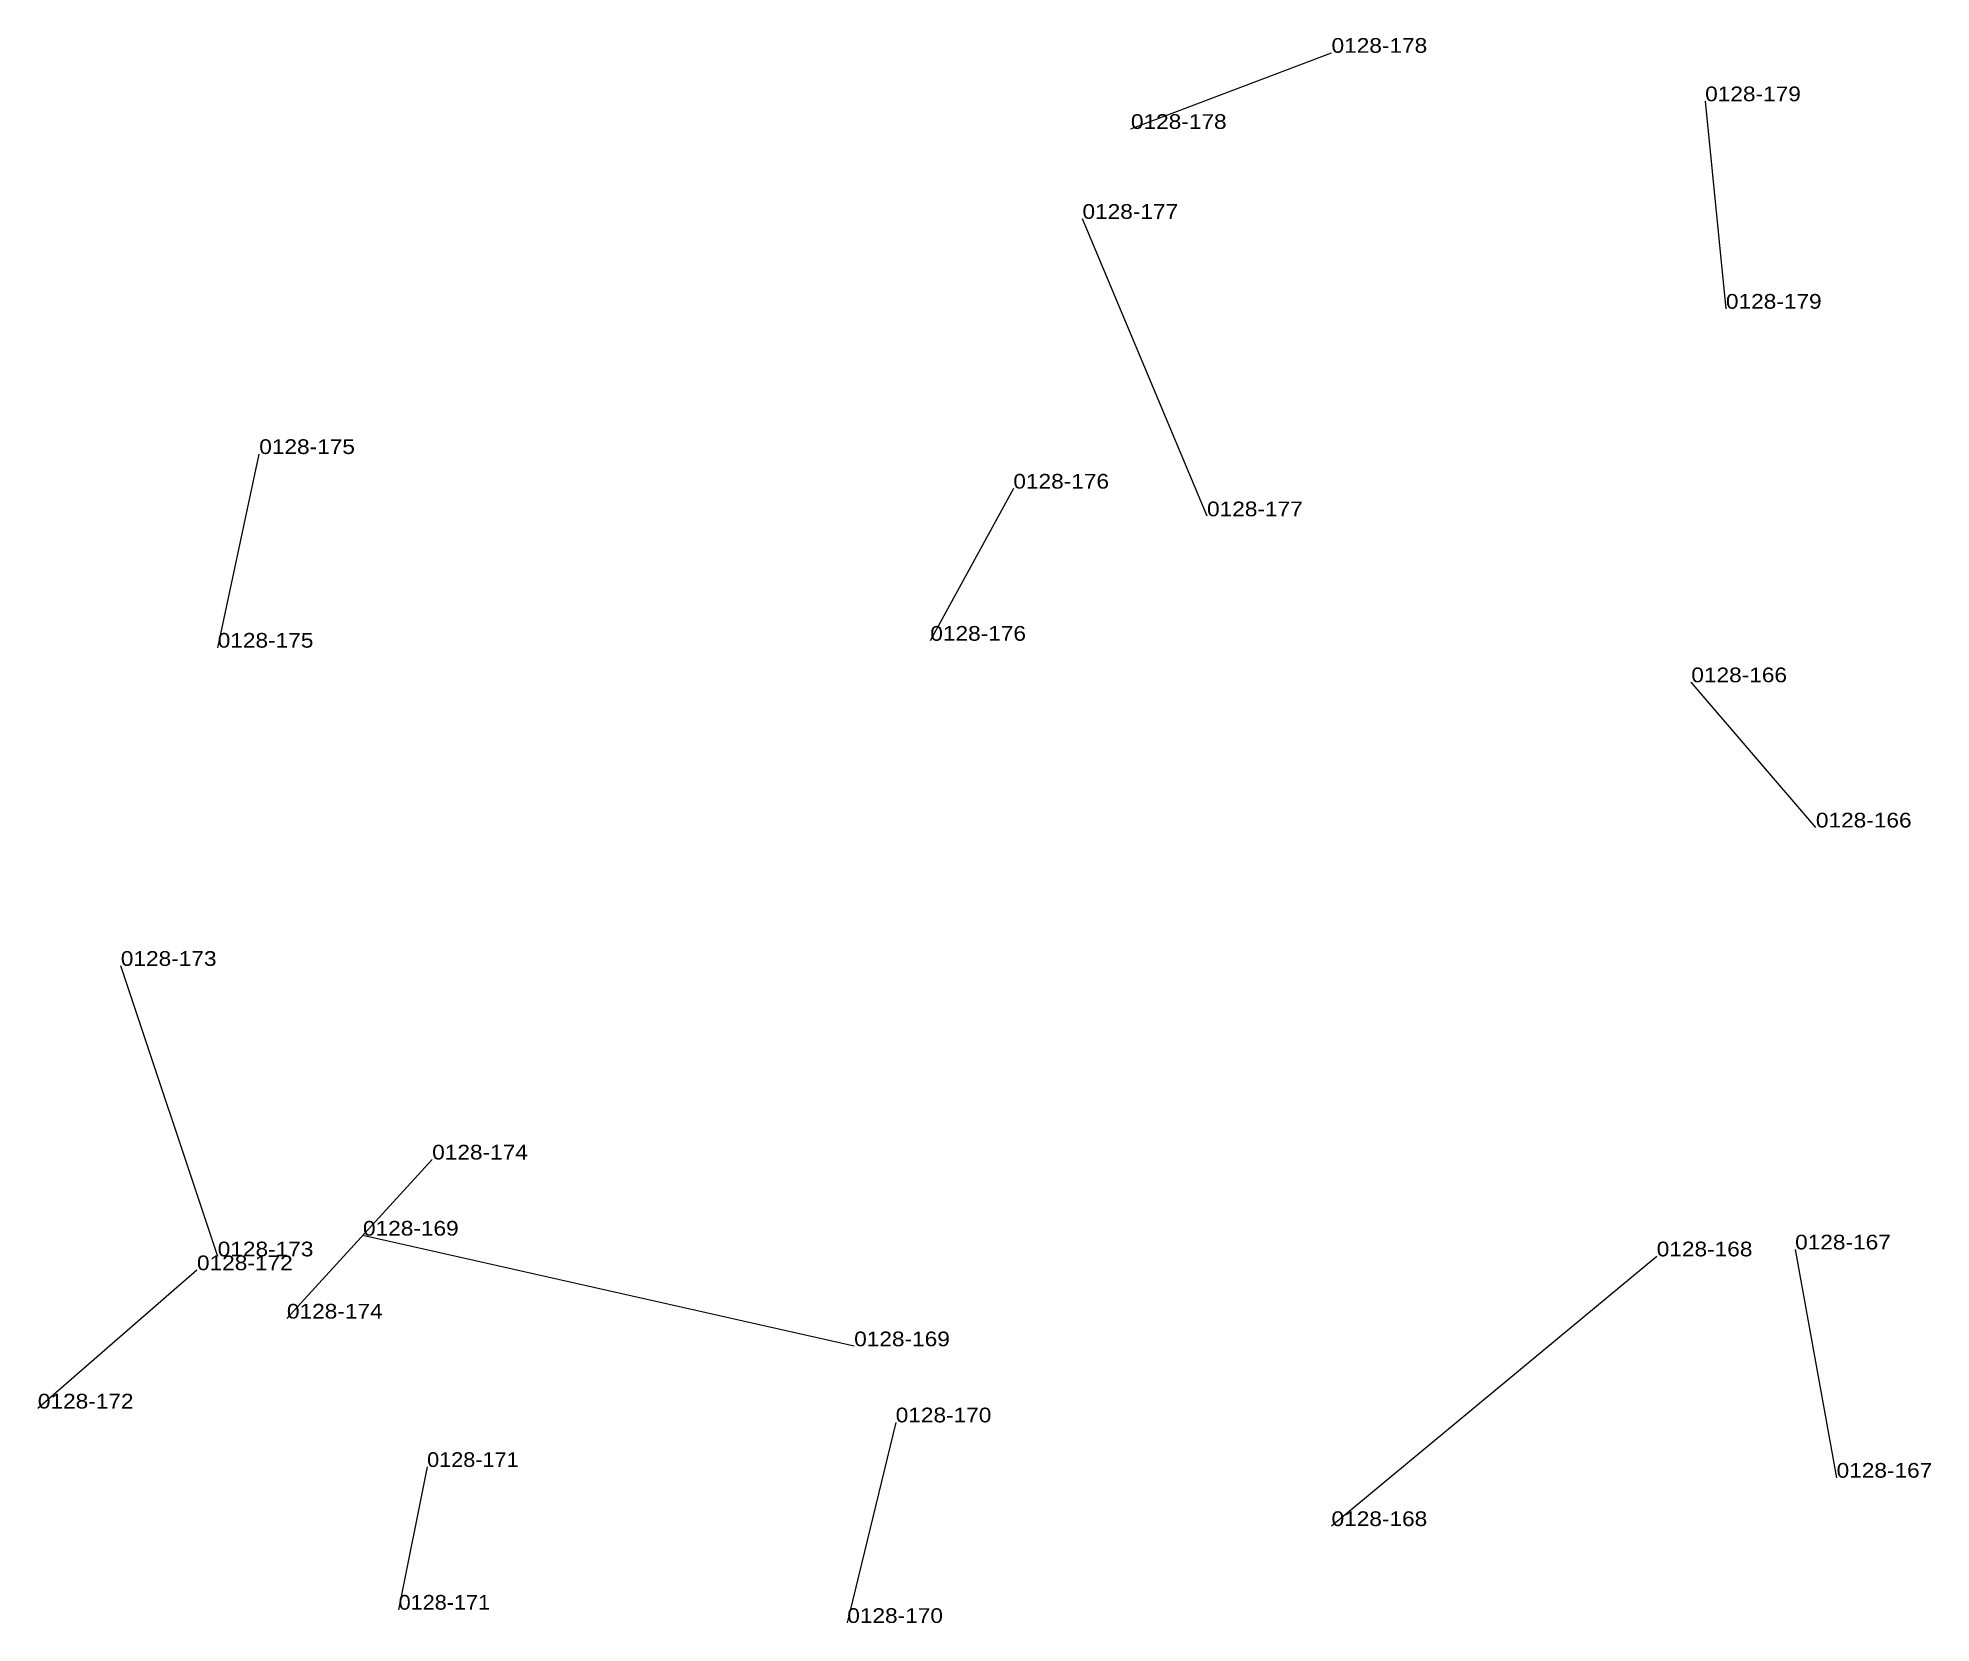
# Model space of a CAD drawing. Header units: metres. Extents: x 571156 to 607184, y 703608 to 727431.
# Drawn here: x 602965.6 to 603222.8, y 723456.8 to 723672.1 of the extents above; entities that cross this region are included whole.
import ezdxf

# ---------------------------------------------------------------- set-up
doc = ezdxf.new("R2010")
doc.units = ezdxf.units.M
doc.header["$LTSCALE"] = 0.8
doc.layers.add('60', color=7, linetype='Continuous', lineweight=13)
doc.layers.add('61', color=7, linetype='Continuous')

msp = doc.modelspace()

# ---------------------------------------------------------------- texts
at = {"layer": '60'}
for s, width, p in [('0128-178', 1.15, (603141.31, 723670.1)), ('0128-177', 1.15, (603107.48, 723647.54)), ('0128-179', 1.15, (603194.88, 723635.33)), ('0128-175', 1.15, (602995.66, 723615.59)), ('0128-176', 1.15, (603086.81, 723590.22)), ('0128-166', 1.15, (603190.18, 723584.58)), ('0128-173', 1.15, (602976.86, 723546.05)), ('0128-174', 1.15, (603019.15, 723519.74)), ('0128-169', 1.15, (603009.75, 723509.4)), ('0128-172', 1.15, (602965.59, 723485.91)), ('0128-167', 1.15, (603209.91, 723476.51)), ('0128-168', 1.15, (603141.31, 723469.94)), ('0128-171', 1.1, (603014.59, 723458.58)), ('0128-170', 1.15, (603075.53, 723456.78))]:
    msp.add_text(s, height=2, dxfattribs=dict(at, width=width)).set_placement(p)
at = {"layer": '61'}
for s, width, p in [('0128-179', 1.15, (603192.06, 723663.52)), ('0128-178', 1.15, (603114.06, 723659.76)), ('0128-176', 1.15, (603098.09, 723610.89)), ('0128-177', 1.15, (603124.4, 723607.13)), ('0128-175', 1.15, (602990.02, 723589.28)), ('0128-166', 1.15, (603207.1, 723564.85)), ('0128-173', 1.15, (602990.02, 723506.58)), ('0128-168', 1.15, (603185.48, 723506.58)), ('0128-167', 1.15, (603204.28, 723507.52)), ('0128-172', 1.15, (602987.2, 723504.7)), ('0128-174', 1.15, (602999.42, 723498.13)), ('0128-169', 1.15, (603076.47, 723494.37)), ('0128-170', 1.15, (603082.11, 723484.03)), ('0128-171', 1.1, (603018.46, 723477.97))]:
    msp.add_text(s, height=2, dxfattribs=dict(at, width=width)).set_placement(p)

# ---------------------------------------------------------------- linework, layer by layer
at = {"layer": '60'}
for p, q in [((603114.06, 723659.76), (603141.31, 723670.1)), ((603192.06, 723663.52), (603194.88, 723635.33)), ((603124.4, 723607.13), (603107.48, 723647.54)), ((602990.02, 723589.28), (602995.66, 723615.59)), ((603098.09, 723610.89), (603086.81, 723590.22)), ((603207.1, 723564.85), (603190.18, 723584.58)), ((602990.02, 723506.58), (602976.86, 723546.05)), ((602999.42, 723498.13), (603019.15, 723519.74)), ((603076.47, 723494.37), (603009.75, 723509.4)), ((603185.48, 723506.58), (603141.31, 723469.94)), ((603204.28, 723507.52), (603209.91, 723476.51)), ((602987.2, 723504.7), (602965.59, 723485.91)), ((603082.11, 723484.03), (603075.53, 723456.78)), ((603018.46, 723477.97), (603014.59, 723458.58))]:
    msp.add_line(p, q, dxfattribs=at)

msp.set_redraw_order([(e.dxf.handle, doc.entitydb.next_handle()) for e in msp.query("TEXT MTEXT ATTDEF DIMENSION ARC_DIMENSION")])  # texts and dimensions are drawn at this point

doc.saveas('drawing.dxf')
